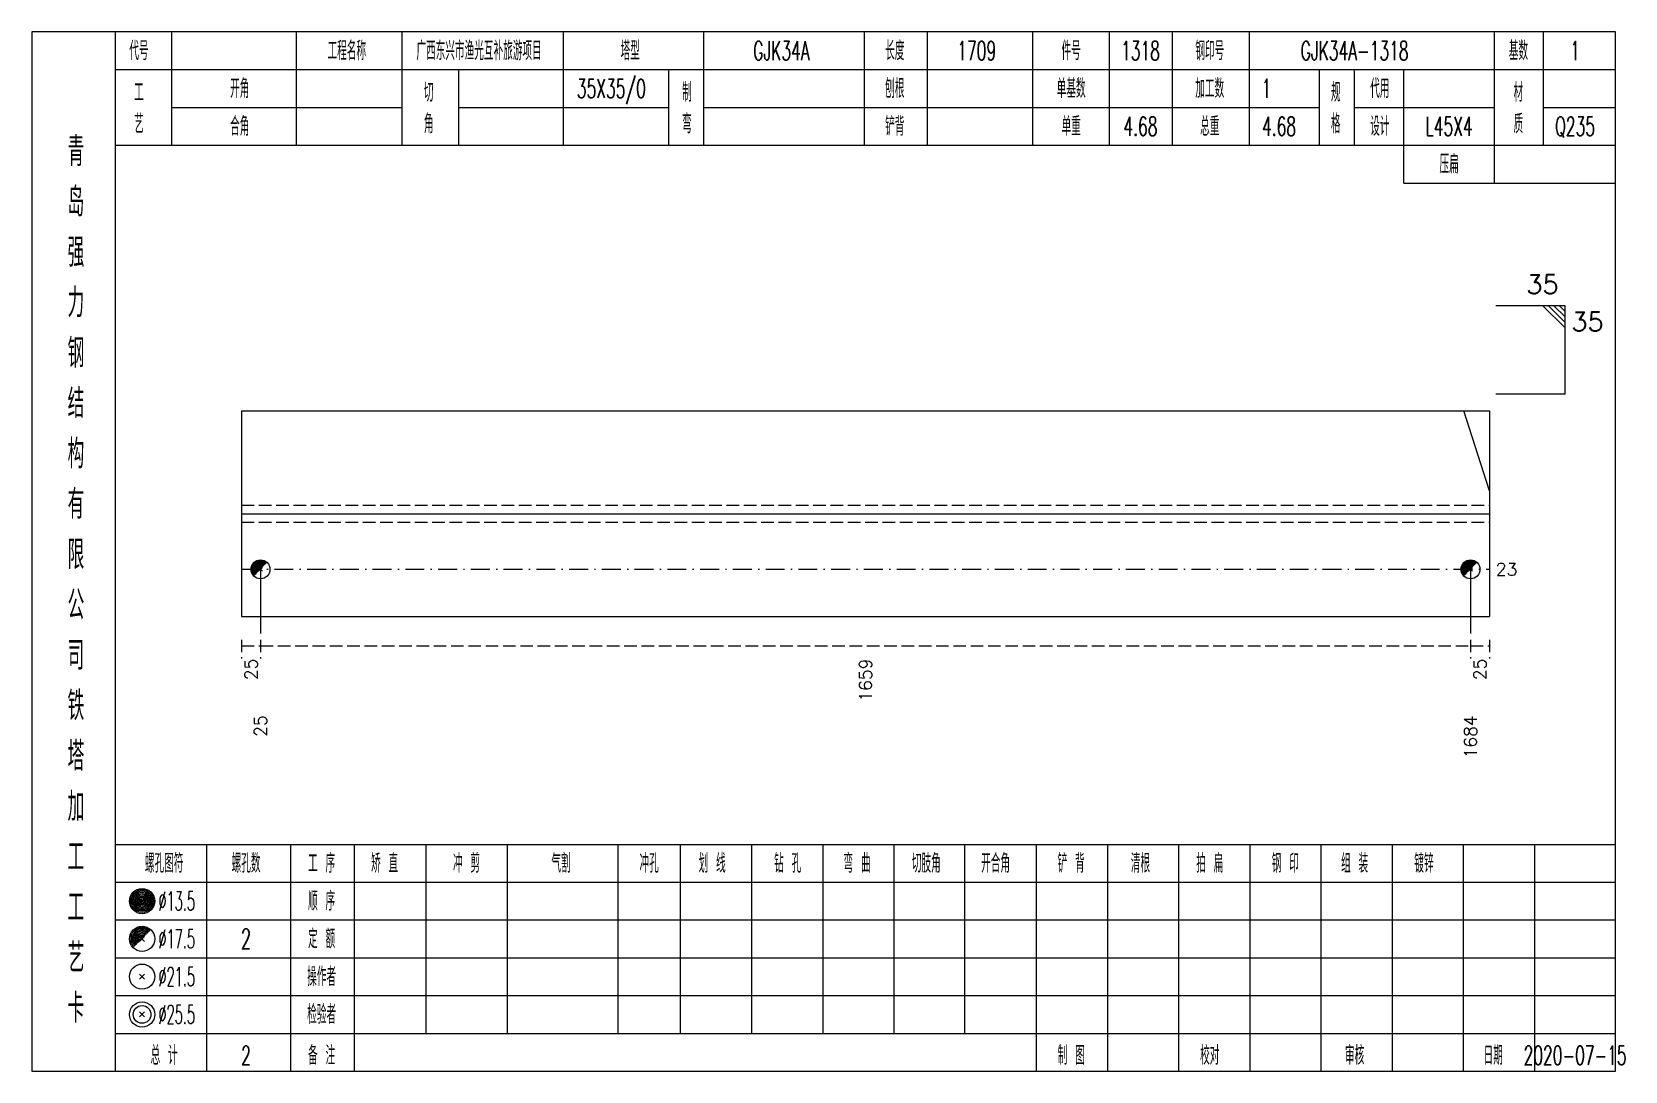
# Model space of a CAD drawing. Extents: x 0 to 2606, y -377 to 6479.
# Drawn here: x 261.4 to 514.3, y 525 to 690 of the extents above; entities that cross this region are included whole.
import ezdxf
from ezdxf.enums import TextEntityAlignment as Align

# ---------------------------------------------------------------- set-up
doc = ezdxf.new("R2010")
doc.units = 0
doc.header["$MEASUREMENT"] = 0
doc.linetypes.add('一点画线', pattern=[5.2, 3, -1, 0.2, -1])
doc.linetypes.add('虚线', pattern=[2.75, 2, -0.75])
doc.layers.get('0').update_dxf_attribs({"linetype": 'CONTINUOUS', "lineweight": 25})
doc.layers.add('1', color=7, linetype='CONTINUOUS', lineweight=25)
doc.layers.add('4', color=7, linetype='CONTINUOUS', lineweight=25)
doc.styles.get("Standard").update_dxf_attribs({"font": 'simplex.shx', "width": 0.7, "height": 3, "bigfont": 'gbhzfs.shx'})

msp = doc.modelspace()

# ---------------------------------------------------------------- texts
at = {"color": 7, "linetype": 'Continuous', "lineweight": 13}
msp.add_text('35', height=3, dxfattribs=at).set_placement((503.8, 647.5), align=Align.BOTTOM_RIGHT)
msp.add_text('35', height=3, dxfattribs=at).set_placement((505.8, 645.5), align=Align.TOP_LEFT)
msp.add_text('23', height=2, dxfattribs=at).set_placement((493.8, 604.67), align=Align.MIDDLE_LEFT)
at = {"color": 8, "linetype": 'Continuous', "lineweight": 9}
for s, p in [('25', (296.2, 590.5)), ('1659', (393.75, 590.5)), ('25', (491.3, 590.5))]:
    msp.add_text(s, height=2, rotation=90, dxfattribs=at).set_placement(p, align=Align.MIDDLE_RIGHT)
at = {"layer": '1', "color": 7, "linetype": 'Continuous', "lineweight": 13}
for s, p in [('25', (297.7, 581.5)), ('1684', (489.8, 581.5))]:
    msp.add_text(s, height=2, rotation=90, dxfattribs=at).set_placement(p, align=Align.MIDDLE_RIGHT)
at = {"layer": '4', "color": 1, "linetype": 'Continuous', "lineweight": 13}
for s, height, width, p in [('代号', 3, 0.6, (278.4, 687)), ('工程名称', 3, 0.6, (311.4, 687)), ('广西东兴市渔光互补旅游项目', 3, 0.6, (332.4, 687)), ('塔型', 3, 0.6, (356.4, 687)), ('GJK34A', 3, 0.6, (380.4, 687)), ('长度', 3, 0.6, (398.4, 687)), ('1709', 3, 0.6, (411.4, 687)), ('件号', 3, 0.6, (426.4, 687)), ('1318', 3, 0.6, (437.4, 687)), ('钢印号', 3, 0.6, (448.4, 687)), ('GJK34A-1318', 3, 0.6, (471.4, 687)), ('基数', 3, 0.6, (497.4, 687)), ('1', 3, 0.6, (506.4, 687)), ('35X35/0', 3, 0.6, (353.4, 681)), ('工', 3, 0.6, (278.4, 680.4)), ('开角', 3, 0.6, (294.4, 681)), ('切', 3, 0.6, (324.4, 680.4)), ('制', 3, 0.6, (365.4, 680.4)), ('刨根', 3, 0.6, (398.4, 681)), ('单基数', 3, 0.6, (426.4, 681)), ('加工数', 3, 0.6, (448.4, 681)), ('1', 3, 0.6, (457.4, 681)), ('规', 3, 0.6, (468.4, 680.4)), ('代用', 3, 0.6, (475.4, 681)), ('材', 3, 0.6, (497.4, 680.4)), ('艺', 3, 0.6, (278.4, 675.4)), ('合角', 3, 0.6, (294.4, 675)), ('角', 3, 0.6, (324.4, 675.4)), ('弯', 3, 0.6, (365.4, 675.4)), ('铲背', 3, 0.6, (398.4, 675)), ('单重', 3, 0.6, (426.4, 675)), ('4.68', 3, 0.6, (437.4, 675)), ('总重', 3, 0.6, (448.4, 675)), ('4.68', 3, 0.6, (459.4, 675)), ('格', 3, 0.6, (468.4, 675.4)), ('设计', 3, 0.6, (475.4, 675)), ('L45X4', 3, 0.6, (486.4, 675)), ('质', 3, 0.6, (497.4, 675.4)), ('Q235', 3, 0.6, (506.4, 675)), ('青', 4.6, 0.8, (268.4, 671)), ('压扁', 3, 0.6, (486.4, 669)), ('岛', 4.6, 0.8, (268.4, 663)), ('强', 4.6, 0.8, (268.4, 655)), ('力', 4.6, 0.8, (268.4, 647)), ('钢', 4.6, 0.8, (268.4, 639)), ('结', 4.6, 0.8, (268.4, 631)), ('构', 4.6, 0.8, (268.4, 623)), ('有', 4.6, 0.8, (268.4, 615)), ('限', 4.6, 0.8, (268.4, 607)), ('公', 4.6, 0.8, (268.4, 599)), ('司', 4.6, 0.8, (268.4, 591)), ('铁', 4.6, 0.8, (268.4, 583)), ('塔', 4.6, 0.8, (268.4, 575)), ('加', 4.6, 0.8, (268.4, 567)), ('工', 4.6, 0.8, (268.4, 559)), ('螺孔图符', 3, 0.6, (282.4, 558)), ('螺孔数', 3, 0.6, (295.4, 558)), ('工 序', 3, 0.6, (307.4, 558)), ('矫 直', 3, 0.6, (317.4, 558)), ('冲 剪', 3, 0.6, (330.4, 558)), ('气割', 3, 0.6, (345.4, 558)), ('冲孔', 3, 0.6, (359.4, 558)), ('划 线', 3, 0.6, (369.4, 558)), ('钻 孔', 3, 0.6, (381.4, 558)), ('弯 曲', 3, 0.6, (392.4, 558)), ('切肢角', 3, 0.6, (403.4, 558)), ('开合角', 3, 0.6, (414.4, 558)), ('铲 背', 3, 0.6, (426.4, 558)), ('清根', 3, 0.6, (437.4, 558)), ('拍 扁', 3, 0.6, (448.4, 558)), ('钢 印', 3, 0.6, (460.4, 558)), ('组 装', 3, 0.6, (471.4, 558)), ('镀锌', 3, 0.6, (482.4, 558)), ('工', 4.6, 0.8, (268.4, 551)), ('%%C13.5', 3, 0.5, (284.4, 552)), ('顺 序', 3, 0.6, (307.4, 552)), ('%%C17.5', 3, 0.5, (284.4, 546)), ('2', 3.2, 0.6, (295.4, 546)), ('定 额', 3, 0.6, (307.4, 546)), ('艺', 4.6, 0.8, (268.4, 543)), ('%%C21.5', 3, 0.5, (284.4, 540)), ('操作者', 3, 0.6, (307.4, 540)), ('卡', 4.6, 0.8, (268.4, 535)), ('%%C25.5', 3, 0.5, (284.4, 534)), ('检验者', 3, 0.6, (307.4, 534)), ('总 计', 3, 0.6, (282.4, 527.5)), ('2', 3, 0.6, (295.4, 527.5)), ('备 注', 3, 0.6, (307.4, 527.5)), ('制 图', 3, 0.6, (426.4, 527.5)), ('校对', 3, 0.6, (448.4, 527.5)), ('审核', 3, 0.6, (471.4, 527.5)), ('日期', 3, 0.6, (493.4, 527.5)), ('2020-07-15', 3, 0.6, (506.4, 527.5))]:
    msp.add_text(s, height=height, dxfattribs=dict(at, width=width)).set_placement(p, align=Align.MIDDLE_CENTER)

# ---------------------------------------------------------------- linework, layer by layer
at = {"color": 7, "linetype": 'Continuous', "lineweight": 13}
for p, q in [((504.8, 646.5), (493.8, 646.5)), ((501.3, 646.5), (504.8, 643)), ((502.18, 646.5), (504.8, 643.88)), ((503.05, 646.5), (504.8, 644.75)), ((503.93, 646.5), (504.8, 645.62)), ((504.8, 632.5), (504.8, 646.5)), ((504.8, 632.5), (493.8, 632.5)), ((492.8, 617.13), (488.74, 629.83)), ((297.7, 604.67), (297.7, 594.5)), ((489.8, 604.67), (489.8, 594.5))]:
    msp.add_line(p, q, dxfattribs=at)
at = {"color": 7, "linetype": 'Continuous', "lineweight": 18}
for p, q in [((294.7, 629.83), (294.7, 597.17)), ((294.7, 629.83), (492.8, 629.83)), ((492.8, 629.83), (492.8, 597.17)), ((294.7, 613.5), (492.8, 613.5))]:
    msp.add_line(p, q, dxfattribs=at)
at = {"color": 1, "linetype": '虚线', "lineweight": 18}
for p, q in [((294.7, 614.83), (492.8, 614.83)), ((294.7, 612.17), (492.8, 612.17))]:
    msp.add_line(p, q, dxfattribs=at)
at = {"color": 3, "linetype": '一点画线', "lineweight": 13}
msp.add_line((294.7, 604.67), (492.8, 604.67), dxfattribs=at)
at = {"color": 8, "linetype": '虚线', "lineweight": 9}
for p, q in [((294.7, 593.5), (294.7, 590.5)), ((294.7, 592.5), (297.7, 592.5)), ((297.7, 593.5), (297.7, 590.5)), ((297.7, 593.5), (297.7, 590.5)), ((297.7, 592.5), (489.8, 592.5)), ((489.8, 593.5), (489.8, 590.5)), ((489.8, 593.5), (489.8, 590.5)), ((489.8, 592.5), (492.8, 592.5)), ((492.8, 593.5), (492.8, 590.5))]:
    msp.add_line(p, q, dxfattribs=at)
at = {"layer": '1', "color": 7, "linetype": 'Continuous', "lineweight": 0}
for p, q in [((297.4, 604.37), (298, 604.97)), ((297.4, 604.97), (298, 604.37)), ((489.5, 604.37), (490.1, 604.97)), ((489.5, 604.97), (490.1, 604.37))]:
    msp.add_line(p, q, dxfattribs=at)
at = {"layer": '1', "color": 7, "linetype": 'Continuous', "lineweight": 18}
msp.add_line((294.7, 597.17), (492.8, 597.17), dxfattribs=at)
at = {"layer": '1', "color": 7, "linetype": 'Continuous', "lineweight": 13}
for centre in [(297.7, 604.67), (489.8, 604.67)]:
    msp.add_circle(centre, 1.5, dxfattribs=at)
for centre, radius in [((297.7, 604.67), 1.35), ((297.7, 604.67), 1.2), ((297.7, 604.67), 1.05), ((297.7, 604.67), 0.9), ((297.7, 604.67), 0.75), ((297.7, 604.67), 0.6), ((297.7, 604.67), 0.45), ((297.7, 604.67), 0.3), ((297.7, 604.67), 0.15), ((489.8, 604.67), 1.35), ((489.8, 604.67), 1.2), ((489.8, 604.67), 1.05), ((489.8, 604.67), 0.9), ((489.8, 604.67), 0.75), ((489.8, 604.67), 0.6), ((489.8, 604.67), 0.45), ((489.8, 604.67), 0.3), ((489.8, 604.67), 0.15)]:
    msp.add_arc(centre, radius, 45, 225, dxfattribs=at)
at = {"layer": '4', "color": 1, "linetype": 'Continuous', "lineweight": 18}
for p, q in [((274.7, 525), (274.7, 690)), ((283.6, 672), (283.6, 690)), ((303.4, 672), (303.4, 690)), ((320.2, 672), (320.2, 690)), ((345.8, 672), (345.8, 690)), ((368.1, 672), (368.1, 690)), ((393.6, 672), (393.6, 690)), ((403.6, 672), (403.6, 690)), ((420.3, 672), (420.3, 690)), ((432.5, 672), (432.5, 690)), ((442.5, 672), (442.5, 690)), ((454.7, 672), (454.7, 690)), ((493.6, 666), (493.6, 690)), ((501.4, 672), (501.4, 690)), ((274.7, 684), (512.8, 684)), ((329.2, 672), (329.2, 684)), ((362.5, 672), (362.5, 684)), ((465.8, 672), (465.8, 684)), ((471.4, 672), (471.4, 684)), ((479.2, 666), (479.2, 684)), ((283.6, 678), (320.2, 678)), ((329.2, 678), (362.5, 678)), ((368.1, 678), (465.8, 678)), ((471.4, 678), (493.6, 678)), ((501.4, 678), (512.8, 678)), ((274.7, 672), (512.8, 672)), ((479.2, 666), (512.8, 666)), ((274.7, 561), (512.8, 561)), ((289.2, 525), (289.2, 561)), ((302.5, 525), (302.5, 561)), ((312.6, 525), (312.6, 561)), ((324, 531), (324, 561)), ((336.9, 531), (336.9, 561)), ((354.5, 531), (354.5, 561)), ((364.4, 531), (364.4, 561)), ((375.7, 531), (375.7, 561)), ((387, 531), (387, 561)), ((398.3, 531), (398.3, 561)), ((409.5, 531), (409.5, 561)), ((420.9, 531), (420.9, 561)), ((432.2, 531), (432.2, 561)), ((443.5, 531), (443.5, 561)), ((454.8, 531), (454.8, 561)), ((466.1, 531), (466.1, 561)), ((477.4, 531), (477.4, 561)), ((488.7, 531), (488.7, 561)), ((500, 531), (500, 561)), ((274.7, 555), (512.8, 555)), ((274.7, 549), (512.8, 549)), ((274.7, 543), (512.8, 543)), ((274.7, 537), (512.8, 537)), ((274.7, 531), (512.8, 531)), ((420.9, 525), (420.9, 531)), ((432.2, 525), (432.2, 531)), ((443.5, 525), (443.5, 531)), ((454.8, 525), (454.8, 531)), ((466.1, 525), (466.1, 531)), ((477.4, 525), (477.4, 531)), ((488.7, 525), (488.7, 531)), ((500, 525), (500, 531))]:
    msp.add_line(p, q, dxfattribs=at)
at = {"layer": '4', "color": 7, "linetype": 'Continuous', "lineweight": 13}
for p, q in [((278.7, 551.8), (279.1, 552.2)), ((279.1, 551.8), (278.7, 552.2)), ((278.5, 539.6), (279.3, 540.4)), ((279.3, 539.6), (278.5, 540.4)), ((278.5, 533.6), (279.3, 534.4)), ((279.3, 533.6), (278.5, 534.4))]:
    msp.add_line(p, q, dxfattribs=at)
at = {"layer": '4', "color": 7, "linetype": 'Continuous', "lineweight": 0}
for p, q in [((278.5, 545.6), (279.3, 546.4)), ((278.5, 546.4), (279.3, 545.6))]:
    msp.add_line(p, q, dxfattribs=at)
at = {"layer": '4', "color": 1, "linetype": 'Continuous', "lineweight": 18}
msp.add_lwpolyline([(261.4, 690), (261.4, 525), (512.8, 525), (512.8, 690)], close=True, dxfattribs=at)
at = {"layer": '4', "color": 7, "linetype": 'Continuous', "lineweight": 13}
for centre, radius in [((278.9, 552), 2), ((278.9, 552), 1.8), ((278.9, 552), 1.6), ((278.9, 552), 1.4), ((278.9, 552), 1.2), ((278.9, 552), 1), ((278.9, 552), 0.8), ((278.9, 552), 0.6), ((278.9, 552), 0.4), ((278.9, 552), 0.2), ((278.9, 546), 2), ((278.9, 540), 2), ((278.9, 534), 2), ((278.9, 534), 1.4)]:
    msp.add_circle(centre, radius, dxfattribs=at)
for radius in [1.8, 1.6, 1.4, 1.2, 1, 0.8, 0.6, 0.4, 0.2]:
    msp.add_arc((278.9, 546), radius, 45, 225, dxfattribs=at)

msp.set_redraw_order([(e.dxf.handle, doc.entitydb.next_handle()) for e in msp.query("TEXT MTEXT ATTDEF DIMENSION ARC_DIMENSION")])  # texts and dimensions are drawn at this point

doc.saveas('drawing.dxf')
